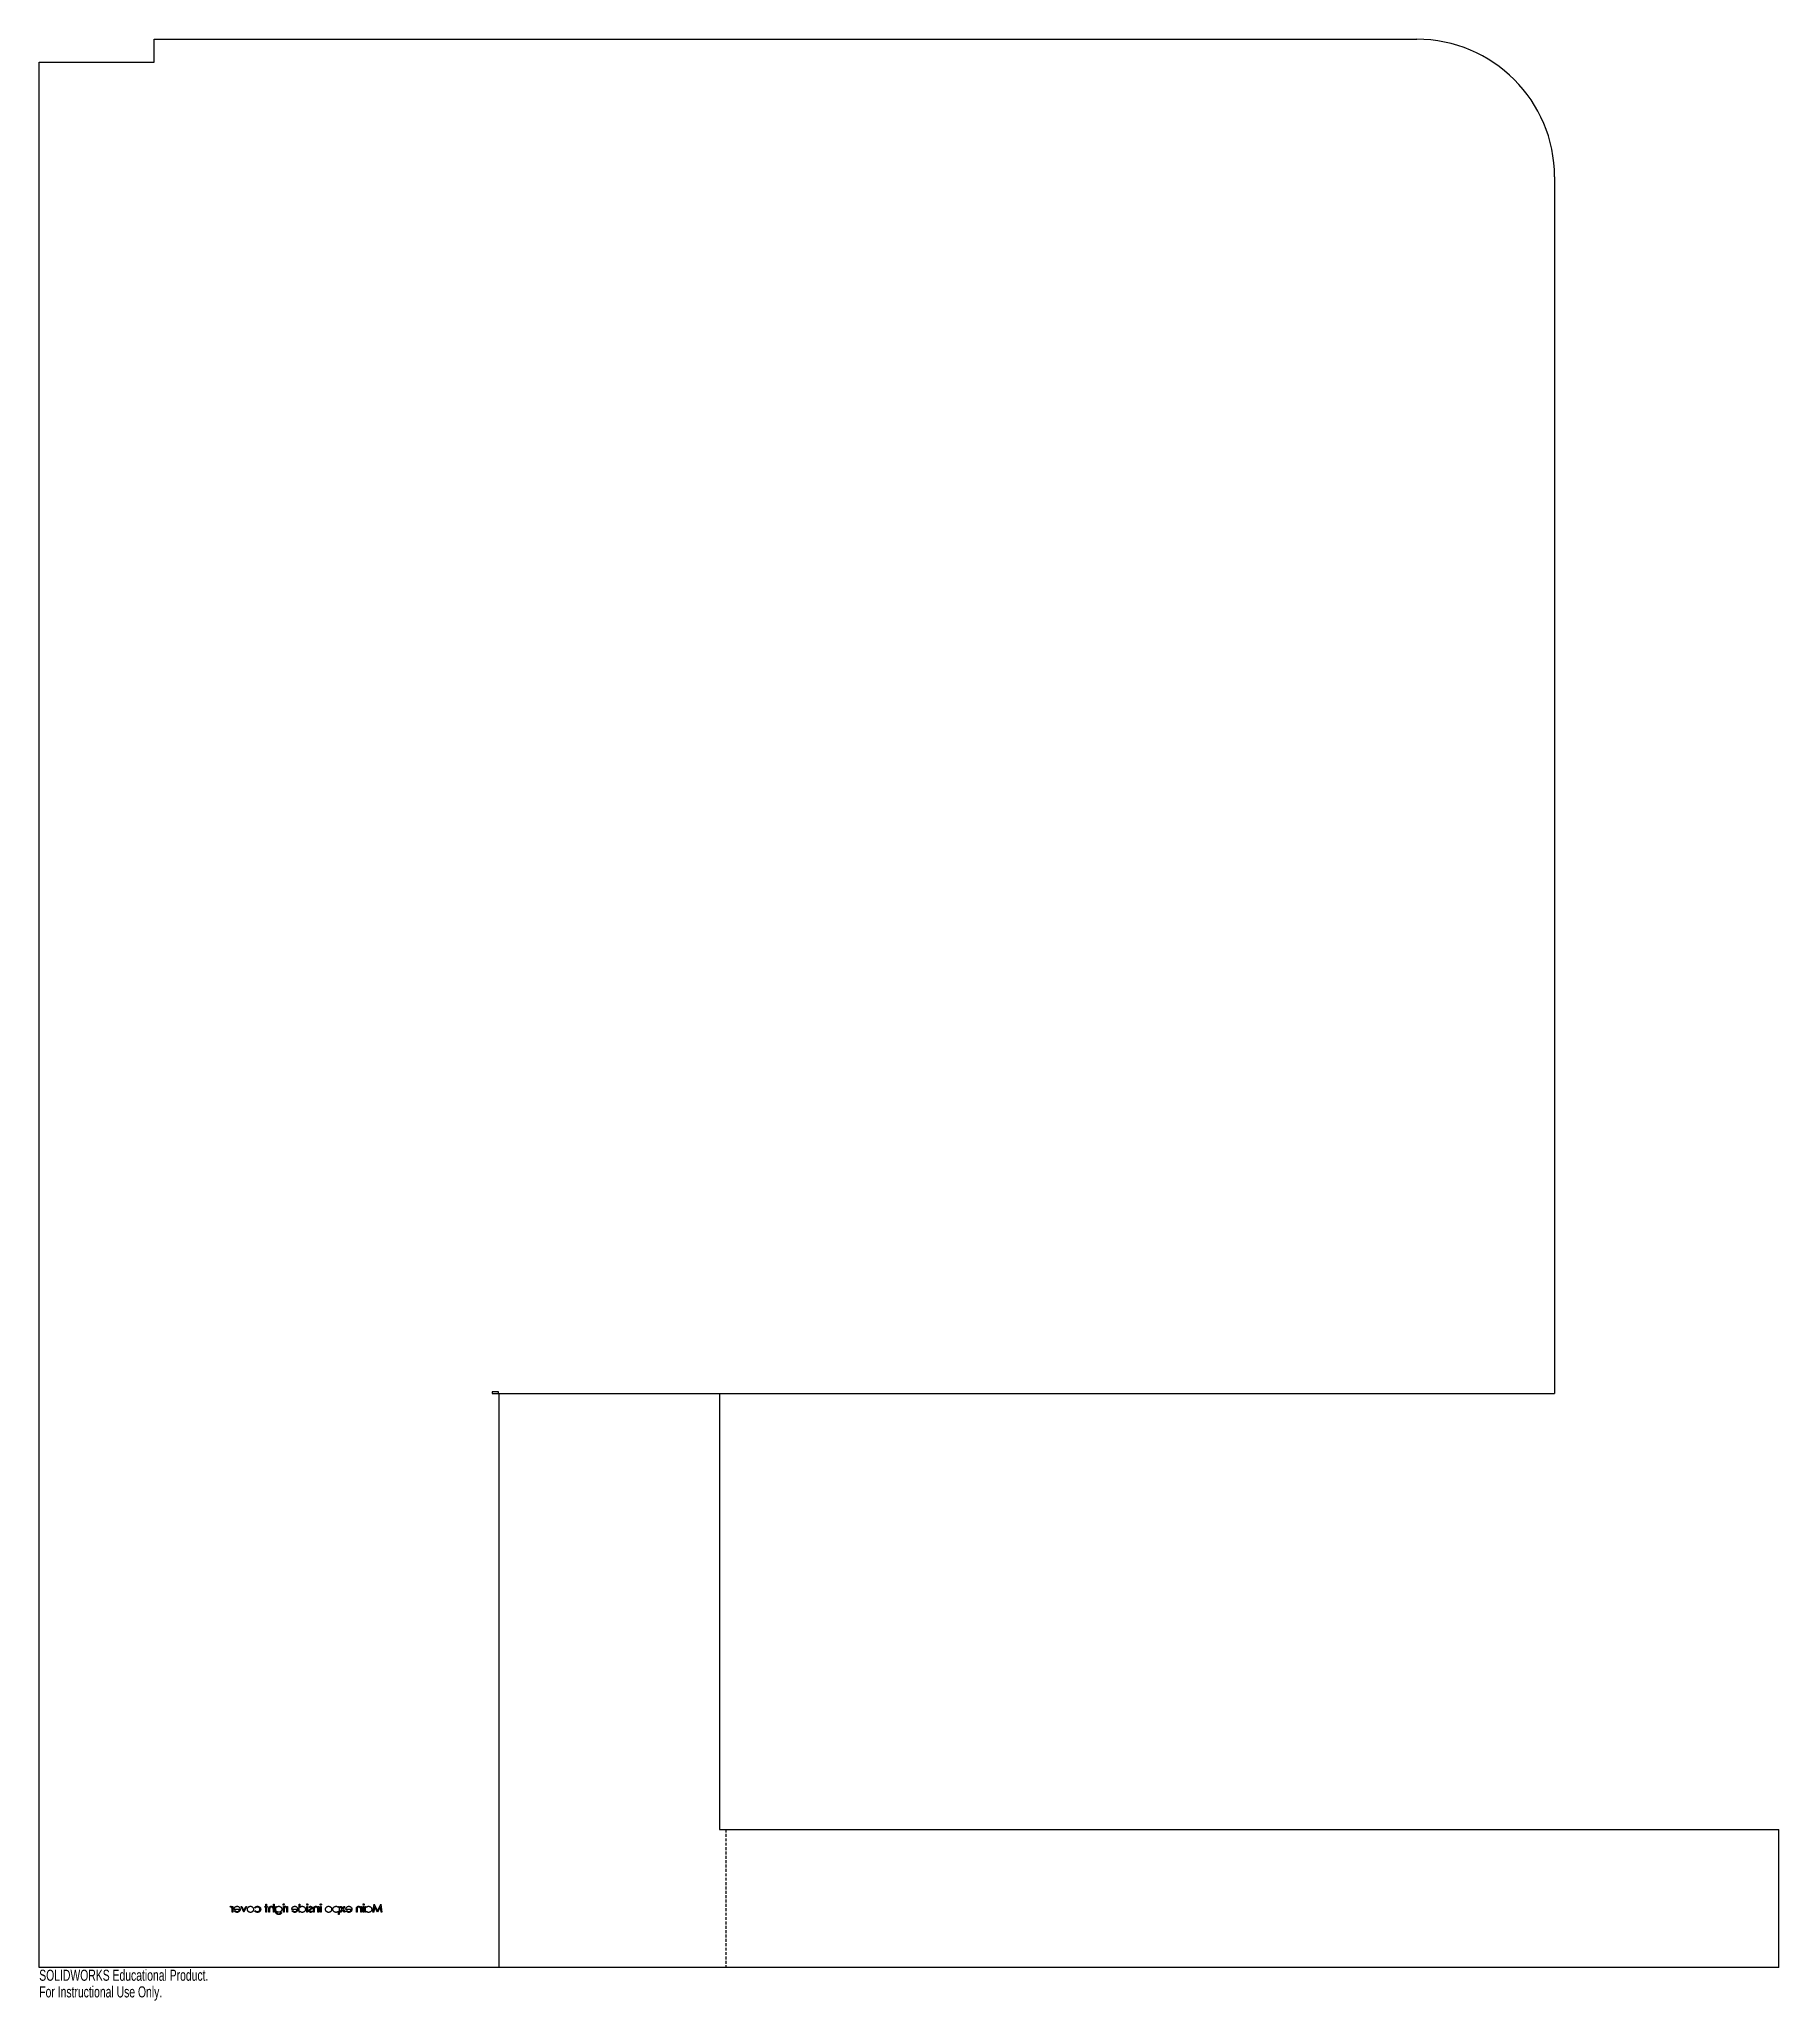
# Model space of a CAD drawing. Header units: millimetres. Extents: x -660 to 98, y -15 to 840.
import ezdxf

# ---------------------------------------------------------------- set-up
doc = ezdxf.new("R2010")
doc.units = ezdxf.units.MM
doc.linetypes.add('HIDDEN', pattern=[1.905, 1.27, -0.635])
doc.styles.add('SLDTEXTSTYLE0', font='TXT', dxfattribs={"width": 0.7})

msp = doc.modelspace()

# ---------------------------------------------------------------- texts
at = {"color": 7, "linetype": 'Continuous', "char_height": 4.8336, "attachment_point": 1, "style": 'SLDTEXTSTYLE0'}
for s, insert in [('SOLIDWORKS Educational Product.', (-660, -1.02)), ('For Instructional Use Only.', (-660, -8.27))]:
    msp.add_mtext(s, dxfattribs=dict(at, insert=insert))

# ---------------------------------------------------------------- linework, layer by layer
at = {"color": 7, "linetype": 'Continuous', "lineweight": 25}
for p, q in [((-610, 830), (-610, 840)), ((-610, 840), (-60, 840)), ((-660, 0), (-660, 830)), ((-660, 830), (-610, 830)), ((0, 780), (0, 250)), ((-460, 250.75), (-462.75, 250.75)), ((-462.75, 250.75), (-462.75, 250)), ((-462.75, 250), (0, 250)), ((-460, 250), (-460, 250.75)), ((-363.68, 250), (-363.68, 60)), ((-363.68, 60), (97.64, 60)), ((97.64, 0), (97.64, 60)), ((-576.71, 26.24), (-576.88, 26.51)), ((-575.98, 26.55), (-575.67, 26.55)), ((-575.98, 26.18), (-575.98, 26.55)), ((-575.67, 26.55), (-575.67, 24)), ((-572.08, 26.55), (-571.74, 26.55)), ((-570.91, 24), (-572.08, 26.55)), ((-571.74, 26.55), (-570.89, 24.69)), ((-570.89, 24.69), (-570.04, 26.55)), ((-569.7, 26.55), (-570.87, 24)), ((-570.04, 26.55), (-569.7, 26.55)), ((-565.89, 25.84), (-566.16, 26)), ((-561.76, 26.55), (-561.31, 26.55)), ((-561.76, 26.24), (-561.76, 26.55)), ((-561.31, 26.24), (-561.76, 26.24)), ((-561.31, 27.59), (-561, 27.59)), ((-561.31, 26.55), (-561.31, 27.59)), ((-561.31, 24), (-561.31, 26.24)), ((-561, 27.59), (-561, 26.55)), ((-561, 26.55), (-560.55, 26.55)), ((-561, 26.24), (-561, 24)), ((-560.55, 26.24), (-561, 26.24)), ((-560.55, 26.55), (-560.55, 26.24)), ((-558.04, 27.59), (-557.72, 27.59)), ((-558.04, 26.07), (-558.04, 27.59)), ((-557.72, 27.59), (-557.72, 24)), ((-557, 26.55), (-556.69, 26.55)), ((-557, 24.53), (-557, 26.55)), ((-556.69, 26.55), (-556.69, 26.11)), ((-553.68, 26.55), (-553.37, 26.55)), ((-553.68, 24), (-553.68, 26.55)), ((-553.37, 26.55), (-553.37, 24)), ((-552.93, 26.24), (-553.1, 26.51)), ((-552.2, 26.55), (-551.89, 26.55)), ((-552.2, 26.18), (-552.2, 26.55)), ((-551.89, 26.55), (-551.89, 24)), ((-546.77, 24), (-546.77, 27.59)), ((-546.77, 27.59), (-546.46, 27.59)), ((-546.46, 27.59), (-546.46, 26.06)), ((-543.41, 26.55), (-543.09, 26.55)), ((-543.41, 24), (-543.41, 26.55)), ((-543.09, 26.55), (-543.09, 24)), ((-542.25, 26.02), (-542.46, 26.24)), ((-538.61, 26.55), (-538.29, 26.55)), ((-538.61, 26.09), (-538.61, 26.55)), ((-538.29, 26.55), (-538.29, 24)), ((-537.53, 26.55), (-537.21, 26.55)), ((-537.53, 24), (-537.53, 26.55)), ((-537.21, 26.55), (-537.21, 24)), ((-529.72, 26.55), (-529.41, 26.55)), ((-529.72, 26.08), (-529.72, 26.55)), ((-529.41, 26.55), (-529.41, 23.05)), ((-528.91, 26.55), (-528.54, 26.55)), ((-528.07, 25.37), (-528.91, 26.55)), ((-528.54, 26.55), (-527.88, 25.63)), ((-527.88, 25.63), (-527.22, 26.55)), ((-526.85, 26.55), (-527.69, 25.37)), ((-527.22, 26.55), (-526.85, 26.55)), ((-519.94, 26.55), (-519.62, 26.55)), ((-519.94, 26.09), (-519.94, 26.55)), ((-519.62, 26.55), (-519.62, 24)), ((-518.86, 26.55), (-518.55, 26.55)), ((-518.86, 24), (-518.86, 26.55)), ((-518.55, 26.55), (-518.55, 24)), ((-517.87, 24), (-517.87, 26.55)), ((-517.87, 26.55), (-517.56, 26.55)), ((-517.56, 26.55), (-517.56, 26.08)), ((-514.64, 24), (-514.18, 27.5)), ((-513.99, 26.52), (-514.33, 24)), ((-514.18, 27.5), (-514.13, 27.5)), ((-514.13, 27.5), (-512.69, 24.63)), ((-512.73, 24), (-513.99, 26.52)), ((-512.69, 24.63), (-511.25, 27.5)), ((-511.39, 26.52), (-512.66, 24)), ((-511.06, 24), (-511.39, 26.52)), ((-511.25, 27.5), (-511.2, 27.5)), ((-511.2, 27.5), (-510.74, 24)), ((-575.98, 24), (-575.98, 24.86)), ((-575.67, 24), (-575.98, 24)), ((-572.84, 25.21), (-575.13, 25.21)), ((-575, 24.66), (-574.72, 24.8)), ((-570.87, 24), (-570.91, 24)), ((-566.16, 24.54), (-565.89, 24.72)), ((-561, 24), (-561.31, 24)), ((-559.96, 24), (-559.96, 25.3)), ((-559.65, 24), (-559.96, 24)), ((-559.65, 25.2), (-559.65, 24)), ((-558.04, 24), (-558.04, 24.92)), ((-557.72, 24), (-558.04, 24)), ((-556.69, 24.49), (-556.69, 24.35)), ((-554.71, 23.82), (-554.4, 23.82)), ((-553.37, 24), (-553.68, 24)), ((-552.2, 24), (-552.2, 24.86)), ((-551.89, 24), (-552.2, 24)), ((-547.71, 25.21), (-550, 25.21)), ((-549.87, 24.66), (-549.59, 24.8)), ((-546.46, 24), (-546.77, 24)), ((-546.46, 24.44), (-546.46, 24)), ((-543.09, 24), (-543.41, 24)), ((-541.24, 24.54), (-541.03, 24.3)), ((-540.54, 24), (-540.54, 25.3)), ((-540.22, 24), (-540.54, 24)), ((-540.22, 25.2), (-540.22, 24)), ((-538.61, 24), (-538.61, 24.92)), ((-538.29, 24), (-538.61, 24)), ((-537.21, 24), (-537.53, 24)), ((-529.72, 23.05), (-529.72, 24.46)), ((-529.41, 23.05), (-529.72, 23.05)), ((-529.05, 24), (-528.07, 25.37)), ((-528.67, 24), (-529.05, 24)), ((-527.88, 25.11), (-528.67, 24)), ((-527.09, 24), (-527.88, 25.11)), ((-527.69, 25.37), (-526.71, 24)), ((-526.71, 24), (-527.09, 24)), ((-524.16, 25.21), (-526.45, 25.21)), ((-526.31, 24.66), (-526.03, 24.8)), ((-521.87, 24), (-521.87, 25.3)), ((-521.55, 24), (-521.87, 24)), ((-521.55, 25.2), (-521.55, 24)), ((-519.94, 24), (-519.94, 24.92)), ((-519.62, 24), (-519.94, 24)), ((-518.55, 24), (-518.86, 24)), ((-517.56, 24), (-517.87, 24)), ((-517.56, 24.44), (-517.56, 24)), ((-514.33, 24), (-514.64, 24)), ((-512.66, 24), (-512.73, 24)), ((-510.74, 24), (-511.06, 24)), ((97.64, 0), (-660, 0))]:
    msp.add_line(p, q, dxfattribs=at)
at = {"color": 7, "linetype": 'Continuous'}
msp.add_line((-459.84, 250), (-459.84, 0), dxfattribs=at)
at = {"color": 7, "linetype": 'HIDDEN'}
msp.add_line((-361.02, 60), (-361.02, 0), dxfattribs=at)
at = {"color": 7, "linetype": 'Continuous', "lineweight": 25}
msp.add_arc((-60, 780), 60, 0, 90, dxfattribs=at)
for points, knots in [([(-576.88, 26.51), (-576.84, 26.54), (-576.75, 26.58), (-576.65, 26.6), (-576.61, 26.6)], [0, 0, 0, 0, 0.536477, 1, 1, 1, 1]), ([(-576.55, 26.29), (-576.57, 26.29), (-576.63, 26.28), (-576.68, 26.25), (-576.71, 26.24)], [0, 0, 0, 0, 0.43977, 1, 1, 1, 1]), ([(-576.61, 26.6), (-576.55, 26.6), (-576.47, 26.59), (-576.36, 26.54), (-576.28, 26.5), (-576.2, 26.44), (-576.09, 26.34), (-576.03, 26.25), (-575.98, 26.18)], [0, 0, 0, 0, 0.213886, 0.324683, 0.439459, 0.561633, 0.693888, 1, 1, 1, 1]), ([(-576.04, 25.73), (-576.05, 25.78), (-576.07, 25.84), (-576.1, 25.92), (-576.13, 25.98), (-576.16, 26.03), (-576.19, 26.07), (-576.22, 26.12), (-576.26, 26.16), (-576.32, 26.21), (-576.42, 26.27), (-576.5, 26.29), (-576.55, 26.29)], [0, 0, 0, 0, 0.171717, 0.250668, 0.325882, 0.396881, 0.463575, 0.52807, 0.589688, 0.704809, 0.808662, 1, 1, 1, 1]), ([(-575.98, 24.86), (-575.98, 24.96), (-575.99, 25.1), (-575.99, 25.29), (-576, 25.4), (-576, 25.5), (-576.02, 25.61), (-576.03, 25.69), (-576.04, 25.73)], [0, 0, 0, 0, 0.343762, 0.491834, 0.624109, 0.7414, 0.843062, 1, 1, 1, 1]), ([(-575.13, 25.21), (-575.13, 25.29), (-575.12, 25.42), (-575.09, 25.58), (-575.06, 25.7), (-575.02, 25.81), (-574.96, 25.94), (-574.9, 26.04), (-574.85, 26.1)], [0, 0, 0, 0, 0.270382, 0.39846, 0.52275, 0.643826, 0.763745, 1, 1, 1, 1]), ([(-574.85, 26.1), (-574.79, 26.18), (-574.69, 26.29), (-574.53, 26.41), (-574.4, 26.48), (-574.27, 26.53), (-574.08, 26.59), (-573.93, 26.6), (-573.82, 26.6)], [0, 0, 0, 0, 0.255257, 0.377248, 0.497742, 0.61812, 0.740967, 1, 1, 1, 1]), ([(-573.82, 26.6), (-573.72, 26.6), (-573.58, 26.59), (-573.39, 26.54), (-573.26, 26.48), (-573.14, 26.42), (-572.98, 26.3), (-572.88, 26.2), (-572.82, 26.12)], [0, 0, 0, 0, 0.260241, 0.383675, 0.50466, 0.625357, 0.746411, 1, 1, 1, 1]), ([(-572.82, 26.12), (-572.78, 26.06), (-572.71, 25.97), (-572.64, 25.83), (-572.6, 25.72), (-572.57, 25.61), (-572.54, 25.46), (-572.53, 25.35), (-572.53, 25.27)], [0, 0, 0, 0, 0.253422, 0.376704, 0.499449, 0.622572, 0.746232, 1, 1, 1, 1]), ([(-569.34, 25.27), (-569.34, 25.35), (-569.33, 25.48), (-569.3, 25.64), (-569.26, 25.76), (-569.21, 25.87), (-569.13, 26.02), (-569.05, 26.12), (-568.99, 26.18)], [0, 0, 0, 0, 0.255435, 0.378632, 0.501466, 0.623494, 0.746166, 1, 1, 1, 1]), ([(-568.99, 26.18), (-568.93, 26.25), (-568.83, 26.34), (-568.68, 26.44), (-568.56, 26.5), (-568.43, 26.54), (-568.25, 26.59), (-568.11, 26.6), (-568.02, 26.6)], [0, 0, 0, 0, 0.253129, 0.375307, 0.496196, 0.617866, 0.741668, 1, 1, 1, 1]), ([(-568.02, 26.6), (-567.93, 26.6), (-567.79, 26.59), (-567.61, 26.54), (-567.48, 26.5), (-567.36, 26.44), (-567.21, 26.34), (-567.11, 26.25), (-567.05, 26.18)], [0, 0, 0, 0, 0.258712, 0.382089, 0.503564, 0.625181, 0.747287, 1, 1, 1, 1]), ([(-567.05, 26.18), (-566.99, 26.11), (-566.91, 26.01), (-566.83, 25.87), (-566.78, 25.76), (-566.74, 25.64), (-566.71, 25.48), (-566.7, 25.35), (-566.7, 25.27)], [0, 0, 0, 0, 0.253759, 0.377286, 0.498912, 0.621321, 0.744762, 1, 1, 1, 1]), ([(-566.16, 26), (-566.12, 26.06), (-566.06, 26.15), (-565.96, 26.25), (-565.88, 26.32), (-565.79, 26.38), (-565.69, 26.43), (-565.59, 26.48), (-565.48, 26.52), (-565.36, 26.56), (-565.19, 26.59), (-565.07, 26.6), (-564.99, 26.6)], [0, 0, 0, 0, 0.158563, 0.234587, 0.309802, 0.386398, 0.466024, 0.549934, 0.637951, 0.72809, 0.817919, 1, 1, 1, 1]), ([(-564.96, 26.29), (-565.06, 26.29), (-565.19, 26.27), (-565.37, 26.23), (-565.49, 26.18), (-565.6, 26.11), (-565.75, 26.01), (-565.84, 25.91), (-565.89, 25.84)], [0, 0, 0, 0, 0.26153, 0.385391, 0.506636, 0.626494, 0.747416, 1, 1, 1, 1]), ([(-564.99, 26.6), (-564.92, 26.6), (-564.82, 26.59), (-564.69, 26.58), (-564.6, 26.56), (-564.51, 26.53), (-564.42, 26.5), (-564.34, 26.47), (-564.25, 26.42), (-564.18, 26.38), (-564.1, 26.33), (-564.03, 26.27), (-563.96, 26.21), (-563.9, 26.15), (-563.84, 26.08), (-563.79, 26.01), (-563.74, 25.94), (-563.7, 25.86), (-563.66, 25.78), (-563.63, 25.69), (-563.6, 25.61), (-563.58, 25.52), (-563.56, 25.4), (-563.55, 25.32), (-563.55, 25.26)], [0, 0, 0, 0, 0.090405, 0.134022, 0.177193, 0.219957, 0.262249, 0.304554, 0.346762, 0.38863, 0.430157, 0.470985, 0.511317, 0.551813, 0.592449, 0.633145, 0.67459, 0.715827, 0.756474, 0.796993, 0.837169, 0.877364, 0.917864, 1, 1, 1, 1]), ([(-563.87, 25.28), (-563.87, 25.35), (-563.88, 25.45), (-563.91, 25.58), (-563.95, 25.67), (-563.99, 25.76), (-564.04, 25.84), (-564.11, 25.92), (-564.18, 25.99), (-564.26, 26.06), (-564.35, 26.12), (-564.44, 26.17), (-564.53, 26.21), (-564.63, 26.25), (-564.78, 26.28), (-564.89, 26.28), (-564.96, 26.29)], [0, 0, 0, 0, 0.122282, 0.181243, 0.239687, 0.298403, 0.358078, 0.419262, 0.482458, 0.54645, 0.609183, 0.671752, 0.734538, 0.798031, 0.863079, 1, 1, 1, 1]), ([(-559.96, 25.3), (-559.97, 25.38), (-559.96, 25.5), (-559.95, 25.65), (-559.94, 25.75), (-559.92, 25.84), (-559.91, 25.93), (-559.88, 26), (-559.85, 26.09), (-559.8, 26.18), (-559.72, 26.29), (-559.63, 26.38), (-559.53, 26.46), (-559.41, 26.52), (-559.24, 26.58), (-559.1, 26.6), (-559.01, 26.6)], [0, 0, 0, 0, 0.132087, 0.191021, 0.24592, 0.296224, 0.341952, 0.384088, 0.422136, 0.493304, 0.563206, 0.63308, 0.704503, 0.776546, 0.848845, 1, 1, 1, 1]), ([(-559.61, 25.78), (-559.62, 25.75), (-559.63, 25.7), (-559.64, 25.63), (-559.64, 25.56), (-559.65, 25.48), (-559.65, 25.36), (-559.65, 25.27), (-559.65, 25.2)], [0, 0, 0, 0, 0.158532, 0.259944, 0.376688, 0.510129, 0.657859, 1, 1, 1, 1]), ([(-558.95, 26.29), (-559.03, 26.29), (-559.15, 26.27), (-559.3, 26.22), (-559.39, 26.16), (-559.47, 26.09), (-559.55, 25.97), (-559.59, 25.86), (-559.61, 25.78)], [0, 0, 0, 0, 0.270113, 0.390134, 0.505621, 0.620362, 0.738046, 1, 1, 1, 1]), ([(-559.01, 26.6), (-558.92, 26.6), (-558.78, 26.58), (-558.6, 26.53), (-558.48, 26.47), (-558.36, 26.4), (-558.2, 26.27), (-558.1, 26.16), (-558.04, 26.07)], [0, 0, 0, 0, 0.240031, 0.358466, 0.477445, 0.599316, 0.726004, 1, 1, 1, 1]), ([(-558.08, 25.61), (-558.1, 25.66), (-558.12, 25.72), (-558.16, 25.81), (-558.2, 25.87), (-558.24, 25.93), (-558.29, 25.99), (-558.35, 26.04), (-558.4, 26.09), (-558.46, 26.14), (-558.53, 26.18), (-558.59, 26.21), (-558.66, 26.24), (-558.73, 26.26), (-558.83, 26.28), (-558.9, 26.29), (-558.95, 26.29)], [0, 0, 0, 0, 0.123949, 0.184879, 0.245732, 0.307228, 0.369424, 0.432255, 0.497343, 0.56215, 0.625757, 0.687484, 0.749637, 0.810916, 0.873306, 1, 1, 1, 1]), ([(-556.69, 26.11), (-556.62, 26.19), (-556.51, 26.31), (-556.34, 26.43), (-556.21, 26.49), (-556.09, 26.54), (-555.91, 26.59), (-555.77, 26.6), (-555.68, 26.6)], [0, 0, 0, 0, 0.283671, 0.410856, 0.529641, 0.645245, 0.761238, 1, 1, 1, 1]), ([(-555.68, 26.6), (-555.62, 26.6), (-555.53, 26.59), (-555.42, 26.58), (-555.34, 26.56), (-555.26, 26.53), (-555.18, 26.5), (-555.1, 26.46), (-555.02, 26.42), (-554.94, 26.38), (-554.87, 26.33), (-554.8, 26.27), (-554.74, 26.21), (-554.68, 26.15), (-554.63, 26.09), (-554.58, 26.02), (-554.53, 25.94), (-554.49, 25.86), (-554.45, 25.79), (-554.42, 25.71), (-554.4, 25.62), (-554.38, 25.54), (-554.36, 25.43), (-554.36, 25.34), (-554.36, 25.28)], [0, 0, 0, 0, 0.082554, 0.123772, 0.164784, 0.205935, 0.247533, 0.289677, 0.332567, 0.37545, 0.417751, 0.459447, 0.500927, 0.54239, 0.583775, 0.625524, 0.66783, 0.710122, 0.751509, 0.79279, 0.833842, 0.874931, 0.916095, 1, 1, 1, 1]), ([(-553.82, 27.36), (-553.82, 27.4), (-553.81, 27.45), (-553.77, 27.51), (-553.73, 27.55), (-553.69, 27.59), (-553.62, 27.62), (-553.56, 27.63), (-553.52, 27.63)], [0, 0, 0, 0, 0.24077, 0.361368, 0.48802, 0.615659, 0.741716, 1, 1, 1, 1]), ([(-553.52, 27.09), (-553.56, 27.09), (-553.62, 27.1), (-553.69, 27.14), (-553.73, 27.17), (-553.77, 27.21), (-553.81, 27.27), (-553.82, 27.33), (-553.82, 27.36)], [0, 0, 0, 0, 0.25985, 0.386671, 0.515083, 0.642503, 0.762454, 1, 1, 1, 1]), ([(-553.52, 27.63), (-553.49, 27.63), (-553.43, 27.62), (-553.36, 27.59), (-553.32, 27.55), (-553.28, 27.51), (-553.24, 27.45), (-553.23, 27.4), (-553.23, 27.36)], [0, 0, 0, 0, 0.255106, 0.381885, 0.510255, 0.636563, 0.757851, 1, 1, 1, 1]), ([(-553.23, 27.36), (-553.23, 27.33), (-553.24, 27.27), (-553.28, 27.21), (-553.32, 27.17), (-553.36, 27.14), (-553.43, 27.1), (-553.49, 27.09), (-553.52, 27.09)], [0, 0, 0, 0, 0.238915, 0.359557, 0.486635, 0.615787, 0.743339, 1, 1, 1, 1]), ([(-553.1, 26.51), (-553.05, 26.54), (-552.97, 26.58), (-552.87, 26.6), (-552.83, 26.6)], [0, 0, 0, 0, 0.536477, 1, 1, 1, 1]), ([(-552.77, 26.29), (-552.79, 26.29), (-552.85, 26.28), (-552.9, 26.25), (-552.93, 26.24)], [0, 0, 0, 0, 0.43977, 1, 1, 1, 1]), ([(-552.83, 26.6), (-552.77, 26.6), (-552.68, 26.59), (-552.58, 26.54), (-552.5, 26.5), (-552.42, 26.44), (-552.31, 26.34), (-552.24, 26.25), (-552.2, 26.18)], [0, 0, 0, 0, 0.213886, 0.324683, 0.439459, 0.561633, 0.693888, 1, 1, 1, 1]), ([(-552.26, 25.73), (-552.27, 25.78), (-552.29, 25.84), (-552.32, 25.92), (-552.35, 25.98), (-552.38, 26.03), (-552.41, 26.07), (-552.44, 26.12), (-552.48, 26.16), (-552.54, 26.21), (-552.64, 26.27), (-552.71, 26.29), (-552.77, 26.29)], [0, 0, 0, 0, 0.171717, 0.250668, 0.325882, 0.396881, 0.463575, 0.52807, 0.589688, 0.704809, 0.808662, 1, 1, 1, 1]), ([(-552.2, 24.86), (-552.2, 24.96), (-552.2, 25.1), (-552.21, 25.29), (-552.22, 25.4), (-552.22, 25.5), (-552.23, 25.61), (-552.25, 25.69), (-552.26, 25.73)], [0, 0, 0, 0, 0.343762, 0.491834, 0.624109, 0.7414, 0.843062, 1, 1, 1, 1]), ([(-550, 25.21), (-550, 25.29), (-549.99, 25.42), (-549.96, 25.58), (-549.93, 25.7), (-549.89, 25.81), (-549.83, 25.94), (-549.77, 26.04), (-549.72, 26.1)], [0, 0, 0, 0, 0.270382, 0.39846, 0.52275, 0.643826, 0.763745, 1, 1, 1, 1]), ([(-549.72, 26.1), (-549.66, 26.18), (-549.56, 26.29), (-549.4, 26.41), (-549.28, 26.48), (-549.14, 26.53), (-548.95, 26.59), (-548.8, 26.6), (-548.69, 26.6)], [0, 0, 0, 0, 0.255257, 0.377248, 0.497742, 0.61812, 0.740967, 1, 1, 1, 1]), ([(-548.69, 26.6), (-548.6, 26.6), (-548.45, 26.59), (-548.26, 26.54), (-548.13, 26.48), (-548.01, 26.42), (-547.85, 26.3), (-547.76, 26.2), (-547.69, 26.12)], [0, 0, 0, 0, 0.260241, 0.383675, 0.50466, 0.625357, 0.746411, 1, 1, 1, 1]), ([(-547.69, 26.12), (-547.65, 26.06), (-547.58, 25.97), (-547.51, 25.83), (-547.47, 25.72), (-547.44, 25.61), (-547.41, 25.46), (-547.4, 25.35), (-547.4, 25.27)], [0, 0, 0, 0, 0.253422, 0.376704, 0.499449, 0.622572, 0.746232, 1, 1, 1, 1]), ([(-546.46, 26.06), (-546.39, 26.14), (-546.29, 26.26), (-546.13, 26.39), (-546, 26.47), (-545.87, 26.53), (-545.68, 26.58), (-545.53, 26.6), (-545.42, 26.6)], [0, 0, 0, 0, 0.261489, 0.385247, 0.505898, 0.62579, 0.747015, 1, 1, 1, 1]), ([(-545.42, 26.6), (-545.33, 26.6), (-545.2, 26.59), (-545.03, 26.55), (-544.91, 26.5), (-544.79, 26.45), (-544.68, 26.38), (-544.57, 26.31), (-544.47, 26.21), (-544.38, 26.12), (-544.3, 26.01), (-544.23, 25.9), (-544.18, 25.79), (-544.13, 25.67), (-544.09, 25.5), (-544.08, 25.37), (-544.08, 25.28)], [0, 0, 0, 0, 0.128369, 0.190418, 0.251921, 0.313274, 0.375086, 0.438389, 0.503209, 0.567967, 0.630868, 0.691997, 0.752426, 0.813096, 0.873921, 1, 1, 1, 1]), ([(-543.54, 27.36), (-543.54, 27.4), (-543.53, 27.45), (-543.49, 27.51), (-543.46, 27.55), (-543.41, 27.59), (-543.34, 27.62), (-543.29, 27.63), (-543.25, 27.63)], [0, 0, 0, 0, 0.24077, 0.361368, 0.48802, 0.615659, 0.741716, 1, 1, 1, 1]), ([(-543.25, 27.09), (-543.29, 27.09), (-543.34, 27.1), (-543.41, 27.14), (-543.46, 27.17), (-543.49, 27.21), (-543.53, 27.27), (-543.54, 27.33), (-543.54, 27.36)], [0, 0, 0, 0, 0.25985, 0.386671, 0.515083, 0.642503, 0.762454, 1, 1, 1, 1]), ([(-543.25, 27.63), (-543.21, 27.63), (-543.15, 27.62), (-543.09, 27.59), (-543.04, 27.55), (-543.01, 27.51), (-542.97, 27.45), (-542.96, 27.4), (-542.96, 27.36)], [0, 0, 0, 0, 0.255106, 0.381885, 0.510255, 0.636563, 0.757851, 1, 1, 1, 1]), ([(-542.96, 27.36), (-542.96, 27.33), (-542.97, 27.27), (-543.01, 27.21), (-543.04, 27.17), (-543.09, 27.14), (-543.15, 27.1), (-543.21, 27.09), (-543.25, 27.09)], [0, 0, 0, 0, 0.238915, 0.359557, 0.486635, 0.615787, 0.743339, 1, 1, 1, 1]), ([(-542.46, 26.24), (-542.41, 26.29), (-542.33, 26.37), (-542.22, 26.46), (-542.14, 26.51), (-542.06, 26.55), (-541.95, 26.59), (-541.86, 26.6), (-541.81, 26.6)], [0, 0, 0, 0, 0.297288, 0.430939, 0.555548, 0.673873, 0.786588, 1, 1, 1, 1]), ([(-541.81, 26.29), (-541.85, 26.29), (-541.9, 26.28), (-541.97, 26.25), (-542.03, 26.22), (-542.09, 26.18), (-542.16, 26.12), (-542.22, 26.06), (-542.25, 26.02)], [0, 0, 0, 0, 0.206666, 0.316475, 0.434037, 0.558691, 0.694964, 1, 1, 1, 1]), ([(-541.93, 25.45), (-541.89, 25.47), (-541.83, 25.5), (-541.75, 25.55), (-541.7, 25.59), (-541.66, 25.62), (-541.61, 25.66), (-541.58, 25.69), (-541.56, 25.71)], [0, 0, 0, 0, 0.323879, 0.466432, 0.597783, 0.716018, 0.82244, 1, 1, 1, 1]), ([(-541.81, 26.6), (-541.76, 26.6), (-541.7, 26.59), (-541.61, 26.57), (-541.55, 26.55), (-541.5, 26.53), (-541.44, 26.49), (-541.39, 26.45), (-541.35, 26.41), (-541.3, 26.36), (-541.27, 26.31), (-541.23, 26.25), (-541.21, 26.19), (-541.19, 26.13), (-541.17, 26.04), (-541.16, 25.97), (-541.16, 25.93)], [0, 0, 0, 0, 0.129116, 0.190614, 0.251235, 0.31109, 0.371186, 0.432119, 0.494921, 0.557364, 0.619127, 0.680272, 0.741387, 0.803493, 0.866956, 1, 1, 1, 1]), ([(-541.48, 25.94), (-541.48, 25.99), (-541.49, 26.05), (-541.53, 26.13), (-541.57, 26.18), (-541.62, 26.23), (-541.7, 26.27), (-541.77, 26.29), (-541.81, 26.29)], [0, 0, 0, 0, 0.248972, 0.371496, 0.501489, 0.630834, 0.754099, 1, 1, 1, 1]), ([(-541.56, 25.71), (-541.54, 25.74), (-541.49, 25.82), (-541.48, 25.9), (-541.48, 25.94)], [0, 0, 0, 0, 0.520597, 1, 1, 1, 1]), ([(-541.16, 25.93), (-541.16, 25.86), (-541.18, 25.72), (-541.24, 25.59), (-541.28, 25.53)], [0, 0, 0, 0, 0.507409, 1, 1, 1, 1]), ([(-540.54, 25.3), (-540.54, 25.38), (-540.53, 25.5), (-540.52, 25.65), (-540.51, 25.75), (-540.49, 25.84), (-540.48, 25.92), (-540.45, 26), (-540.42, 26.09), (-540.37, 26.18), (-540.29, 26.29), (-540.2, 26.38), (-540.1, 26.46), (-539.98, 26.52), (-539.81, 26.58), (-539.67, 26.6), (-539.58, 26.6)], [0, 0, 0, 0, 0.131726, 0.190668, 0.245197, 0.295509, 0.341244, 0.383386, 0.42144, 0.492956, 0.562869, 0.633024, 0.704457, 0.776512, 0.848822, 1, 1, 1, 1]), ([(-540.18, 25.78), (-540.19, 25.75), (-540.2, 25.7), (-540.21, 25.63), (-540.21, 25.56), (-540.22, 25.48), (-540.22, 25.36), (-540.22, 25.27), (-540.22, 25.2)], [0, 0, 0, 0, 0.158517, 0.25992, 0.376746, 0.510174, 0.65789, 1, 1, 1, 1]), ([(-539.52, 26.29), (-539.61, 26.29), (-539.72, 26.27), (-539.87, 26.22), (-539.96, 26.16), (-540.04, 26.09), (-540.13, 25.97), (-540.17, 25.86), (-540.18, 25.78)], [0, 0, 0, 0, 0.270019, 0.390719, 0.506822, 0.621524, 0.739167, 1, 1, 1, 1]), ([(-539.58, 26.6), (-539.49, 26.6), (-539.35, 26.59), (-539.17, 26.53), (-539.05, 26.48), (-538.93, 26.41), (-538.77, 26.29), (-538.67, 26.18), (-538.61, 26.09)], [0, 0, 0, 0, 0.243411, 0.36189, 0.48007, 0.601012, 0.726431, 1, 1, 1, 1]), ([(-538.65, 25.61), (-538.67, 25.66), (-538.69, 25.72), (-538.73, 25.81), (-538.77, 25.87), (-538.81, 25.93), (-538.86, 25.99), (-538.92, 26.04), (-538.97, 26.09), (-539.03, 26.14), (-539.1, 26.18), (-539.16, 26.21), (-539.23, 26.24), (-539.3, 26.26), (-539.4, 26.28), (-539.47, 26.29), (-539.52, 26.29)], [0, 0, 0, 0, 0.123883, 0.184782, 0.245602, 0.307065, 0.369229, 0.432026, 0.49708, 0.561852, 0.625426, 0.687649, 0.74977, 0.811016, 0.873373, 1, 1, 1, 1]), ([(-537.66, 27.36), (-537.66, 27.4), (-537.65, 27.45), (-537.62, 27.51), (-537.58, 27.55), (-537.53, 27.59), (-537.47, 27.62), (-537.41, 27.63), (-537.37, 27.63)], [0, 0, 0, 0, 0.24077, 0.361368, 0.48802, 0.615659, 0.741716, 1, 1, 1, 1]), ([(-537.37, 27.09), (-537.41, 27.09), (-537.47, 27.1), (-537.53, 27.14), (-537.58, 27.17), (-537.62, 27.21), (-537.65, 27.27), (-537.66, 27.33), (-537.66, 27.36)], [0, 0, 0, 0, 0.25985, 0.386671, 0.515083, 0.642503, 0.762454, 1, 1, 1, 1]), ([(-537.37, 27.63), (-537.33, 27.63), (-537.28, 27.62), (-537.21, 27.59), (-537.16, 27.55), (-537.13, 27.51), (-537.09, 27.45), (-537.08, 27.4), (-537.08, 27.36)], [0, 0, 0, 0, 0.255106, 0.381885, 0.510255, 0.636563, 0.757851, 1, 1, 1, 1]), ([(-537.08, 27.36), (-537.08, 27.33), (-537.09, 27.27), (-537.13, 27.21), (-537.16, 27.17), (-537.21, 27.14), (-537.28, 27.1), (-537.33, 27.09), (-537.37, 27.09)], [0, 0, 0, 0, 0.238915, 0.359557, 0.486635, 0.615787, 0.743339, 1, 1, 1, 1]), ([(-535.29, 25.27), (-535.28, 25.35), (-535.28, 25.48), (-535.24, 25.64), (-535.2, 25.76), (-535.15, 25.87), (-535.07, 26.02), (-534.99, 26.12), (-534.93, 26.18)], [0, 0, 0, 0, 0.255435, 0.378632, 0.501466, 0.623494, 0.746166, 1, 1, 1, 1]), ([(-534.93, 26.18), (-534.87, 26.25), (-534.77, 26.34), (-534.62, 26.44), (-534.5, 26.5), (-534.37, 26.54), (-534.2, 26.59), (-534.06, 26.6), (-533.96, 26.6)], [0, 0, 0, 0, 0.253129, 0.375307, 0.496196, 0.617866, 0.741668, 1, 1, 1, 1]), ([(-533.96, 26.6), (-533.87, 26.6), (-533.73, 26.59), (-533.55, 26.54), (-533.42, 26.5), (-533.3, 26.44), (-533.15, 26.34), (-533.05, 26.25), (-532.99, 26.18)], [0, 0, 0, 0, 0.258712, 0.382089, 0.503564, 0.625181, 0.747287, 1, 1, 1, 1]), ([(-532.99, 26.18), (-532.93, 26.11), (-532.85, 26.01), (-532.77, 25.87), (-532.72, 25.76), (-532.68, 25.64), (-532.65, 25.48), (-532.64, 25.35), (-532.64, 25.27)], [0, 0, 0, 0, 0.253759, 0.377286, 0.498912, 0.621321, 0.744762, 1, 1, 1, 1]), ([(-532.1, 25.28), (-532.1, 25.37), (-532.09, 25.5), (-532.05, 25.67), (-532, 25.79), (-531.95, 25.9), (-531.88, 26.01), (-531.8, 26.12), (-531.71, 26.21), (-531.61, 26.31), (-531.5, 26.38), (-531.39, 26.45), (-531.27, 26.5), (-531.15, 26.55), (-530.98, 26.59), (-530.84, 26.6), (-530.75, 26.6)], [0, 0, 0, 0, 0.126015, 0.186809, 0.247448, 0.307846, 0.369121, 0.43199, 0.496715, 0.561502, 0.624773, 0.686554, 0.747875, 0.809347, 0.871364, 1, 1, 1, 1]), ([(-530.75, 26.6), (-530.65, 26.6), (-530.5, 26.59), (-530.31, 26.53), (-530.18, 26.48), (-530.05, 26.41), (-529.89, 26.28), (-529.78, 26.17), (-529.72, 26.08)], [0, 0, 0, 0, 0.253852, 0.374822, 0.494229, 0.613939, 0.736955, 1, 1, 1, 1]), ([(-526.45, 25.21), (-526.44, 25.29), (-526.44, 25.42), (-526.41, 25.58), (-526.37, 25.7), (-526.34, 25.81), (-526.27, 25.94), (-526.21, 26.04), (-526.17, 26.1)], [0, 0, 0, 0, 0.270382, 0.39846, 0.52275, 0.643826, 0.763745, 1, 1, 1, 1]), ([(-526.17, 26.1), (-526.11, 26.18), (-526, 26.29), (-525.84, 26.41), (-525.72, 26.48), (-525.58, 26.53), (-525.39, 26.59), (-525.24, 26.6), (-525.14, 26.6)], [0, 0, 0, 0, 0.255257, 0.377248, 0.497742, 0.61812, 0.740967, 1, 1, 1, 1]), ([(-525.14, 26.6), (-525.04, 26.6), (-524.89, 26.59), (-524.7, 26.54), (-524.57, 26.48), (-524.45, 26.42), (-524.3, 26.3), (-524.2, 26.2), (-524.14, 26.12)], [0, 0, 0, 0, 0.260241, 0.383675, 0.50466, 0.625357, 0.746411, 1, 1, 1, 1]), ([(-524.14, 26.12), (-524.09, 26.06), (-524.02, 25.97), (-523.96, 25.83), (-523.91, 25.72), (-523.88, 25.61), (-523.85, 25.46), (-523.84, 25.35), (-523.84, 25.27)], [0, 0, 0, 0, 0.253422, 0.376704, 0.499449, 0.622572, 0.746232, 1, 1, 1, 1]), ([(-521.87, 25.3), (-521.87, 25.38), (-521.87, 25.5), (-521.85, 25.65), (-521.84, 25.75), (-521.83, 25.84), (-521.81, 25.92), (-521.79, 26), (-521.75, 26.09), (-521.7, 26.18), (-521.63, 26.29), (-521.53, 26.38), (-521.43, 26.46), (-521.31, 26.52), (-521.14, 26.58), (-521, 26.6), (-520.91, 26.6)], [0, 0, 0, 0, 0.131726, 0.190668, 0.245197, 0.295509, 0.341244, 0.383386, 0.42144, 0.492956, 0.562869, 0.633024, 0.704457, 0.776512, 0.848822, 1, 1, 1, 1]), ([(-521.52, 25.78), (-521.52, 25.75), (-521.53, 25.7), (-521.54, 25.63), (-521.55, 25.56), (-521.55, 25.48), (-521.55, 25.36), (-521.55, 25.27), (-521.55, 25.2)], [0, 0, 0, 0, 0.158517, 0.25992, 0.376746, 0.510174, 0.65789, 1, 1, 1, 1]), ([(-520.86, 26.29), (-520.94, 26.29), (-521.06, 26.27), (-521.2, 26.22), (-521.29, 26.16), (-521.37, 26.09), (-521.46, 25.97), (-521.5, 25.86), (-521.52, 25.78)], [0, 0, 0, 0, 0.270019, 0.390719, 0.506822, 0.621524, 0.739167, 1, 1, 1, 1]), ([(-520.91, 26.6), (-520.82, 26.6), (-520.68, 26.59), (-520.51, 26.53), (-520.38, 26.48), (-520.26, 26.41), (-520.1, 26.29), (-520, 26.18), (-519.94, 26.09)], [0, 0, 0, 0, 0.243411, 0.36189, 0.48007, 0.601012, 0.726431, 1, 1, 1, 1]), ([(-519.99, 25.61), (-520, 25.66), (-520.02, 25.72), (-520.07, 25.81), (-520.11, 25.87), (-520.15, 25.93), (-520.2, 25.99), (-520.25, 26.04), (-520.31, 26.09), (-520.37, 26.14), (-520.43, 26.18), (-520.5, 26.21), (-520.57, 26.24), (-520.64, 26.26), (-520.73, 26.28), (-520.81, 26.29), (-520.86, 26.29)], [0, 0, 0, 0, 0.123883, 0.184782, 0.245602, 0.307065, 0.369229, 0.432026, 0.49708, 0.561852, 0.625426, 0.687649, 0.74977, 0.811016, 0.873373, 1, 1, 1, 1]), ([(-519, 27.36), (-519, 27.4), (-518.99, 27.45), (-518.95, 27.51), (-518.91, 27.55), (-518.87, 27.59), (-518.8, 27.62), (-518.74, 27.63), (-518.7, 27.63)], [0, 0, 0, 0, 0.24077, 0.361368, 0.48802, 0.615659, 0.741716, 1, 1, 1, 1]), ([(-518.7, 27.09), (-518.74, 27.09), (-518.8, 27.1), (-518.87, 27.14), (-518.91, 27.17), (-518.95, 27.21), (-518.99, 27.27), (-519, 27.33), (-519, 27.36)], [0, 0, 0, 0, 0.25985, 0.386671, 0.515083, 0.642503, 0.762454, 1, 1, 1, 1]), ([(-518.7, 27.63), (-518.67, 27.63), (-518.61, 27.62), (-518.54, 27.59), (-518.5, 27.55), (-518.46, 27.51), (-518.42, 27.45), (-518.41, 27.4), (-518.41, 27.36)], [0, 0, 0, 0, 0.255106, 0.381885, 0.510255, 0.636563, 0.757851, 1, 1, 1, 1]), ([(-518.41, 27.36), (-518.41, 27.33), (-518.42, 27.27), (-518.46, 27.21), (-518.5, 27.17), (-518.54, 27.14), (-518.61, 27.1), (-518.67, 27.09), (-518.7, 27.09)], [0, 0, 0, 0, 0.238915, 0.359557, 0.486635, 0.615787, 0.743339, 1, 1, 1, 1]), ([(-517.56, 26.08), (-517.5, 26.17), (-517.4, 26.28), (-517.23, 26.41), (-517.11, 26.48), (-516.97, 26.53), (-516.78, 26.59), (-516.63, 26.6), (-516.53, 26.6)], [0, 0, 0, 0, 0.261894, 0.385202, 0.504745, 0.623985, 0.745346, 1, 1, 1, 1]), ([(-516.53, 26.6), (-516.44, 26.6), (-516.3, 26.59), (-516.13, 26.55), (-516.01, 26.5), (-515.89, 26.45), (-515.78, 26.38), (-515.68, 26.31), (-515.58, 26.21), (-515.48, 26.12), (-515.4, 26.01), (-515.34, 25.9), (-515.28, 25.79), (-515.24, 25.67), (-515.19, 25.5), (-515.18, 25.37), (-515.18, 25.28)], [0, 0, 0, 0, 0.128369, 0.190418, 0.251921, 0.313274, 0.375086, 0.438389, 0.503209, 0.567967, 0.630868, 0.691997, 0.752426, 0.813096, 0.873921, 1, 1, 1, 1]), ([(-573.82, 23.95), (-573.9, 23.95), (-574.03, 23.96), (-574.19, 23.99), (-574.3, 24.03), (-574.41, 24.07), (-574.51, 24.13), (-574.6, 24.19), (-574.69, 24.26), (-574.78, 24.34), (-574.89, 24.47), (-574.96, 24.58), (-575, 24.66)], [0, 0, 0, 0, 0.178106, 0.261328, 0.341557, 0.420008, 0.498097, 0.5754, 0.653645, 0.734126, 0.818339, 1, 1, 1, 1]), ([(-574.72, 24.8), (-574.68, 24.74), (-574.61, 24.65), (-574.51, 24.54), (-574.45, 24.48), (-574.38, 24.44), (-574.31, 24.39), (-574.23, 24.36), (-574.14, 24.32), (-574.05, 24.3), (-573.93, 24.27), (-573.84, 24.27), (-573.78, 24.27)], [0, 0, 0, 0, 0.207935, 0.294694, 0.369732, 0.440831, 0.514251, 0.59139, 0.672274, 0.754341, 0.836121, 1, 1, 1, 1]), ([(-572.53, 25.27), (-572.53, 25.19), (-572.54, 25.06), (-572.57, 24.9), (-572.61, 24.79), (-572.66, 24.67), (-572.72, 24.56), (-572.79, 24.46), (-572.87, 24.36), (-572.96, 24.26), (-573.05, 24.18), (-573.16, 24.11), (-573.28, 24.05), (-573.4, 24.01), (-573.58, 23.96), (-573.72, 23.95), (-573.82, 23.95)], [0, 0, 0, 0, 0.12108, 0.180068, 0.23919, 0.298706, 0.358881, 0.420369, 0.483448, 0.546566, 0.608699, 0.670186, 0.731865, 0.795203, 0.860371, 1, 1, 1, 1]), ([(-573.78, 24.27), (-573.71, 24.27), (-573.62, 24.27), (-573.5, 24.3), (-573.42, 24.33), (-573.33, 24.37), (-573.26, 24.41), (-573.19, 24.47), (-573.12, 24.53), (-573.05, 24.6), (-573, 24.67), (-572.95, 24.75), (-572.91, 24.83), (-572.88, 24.92), (-572.85, 25.04), (-572.84, 25.14), (-572.84, 25.21)], [0, 0, 0, 0, 0.127669, 0.188951, 0.249055, 0.309071, 0.369222, 0.430175, 0.492602, 0.555347, 0.616963, 0.678171, 0.739247, 0.801609, 0.865524, 1, 1, 1, 1]), ([(-568.02, 23.95), (-568.11, 23.95), (-568.25, 23.96), (-568.43, 24.01), (-568.55, 24.05), (-568.67, 24.1), (-568.78, 24.17), (-568.88, 24.25), (-568.97, 24.35), (-569.06, 24.45), (-569.14, 24.55), (-569.2, 24.66), (-569.25, 24.77), (-569.29, 24.89), (-569.33, 25.06), (-569.34, 25.18), (-569.34, 25.27)], [0, 0, 0, 0, 0.134134, 0.197903, 0.260483, 0.322146, 0.383778, 0.446215, 0.510341, 0.574395, 0.636226, 0.697102, 0.756828, 0.816735, 0.876663, 1, 1, 1, 1]), ([(-566.7, 25.27), (-566.69, 25.18), (-566.71, 25.06), (-566.75, 24.89), (-566.79, 24.77), (-566.84, 24.66), (-566.9, 24.55), (-566.98, 24.45), (-567.06, 24.35), (-567.16, 24.25), (-567.26, 24.17), (-567.37, 24.1), (-567.49, 24.05), (-567.61, 24.01), (-567.79, 23.96), (-567.93, 23.95), (-568.02, 23.95)], [0, 0, 0, 0, 0.123182, 0.183034, 0.242866, 0.302517, 0.363315, 0.425069, 0.489042, 0.553087, 0.615445, 0.677286, 0.739175, 0.801676, 0.865365, 1, 1, 1, 1]), ([(-564.96, 23.95), (-565.02, 23.95), (-565.12, 23.96), (-565.24, 23.97), (-565.33, 23.99), (-565.42, 24.01), (-565.5, 24.04), (-565.59, 24.07), (-565.66, 24.11), (-565.74, 24.15), (-565.81, 24.19), (-565.88, 24.24), (-565.94, 24.29), (-566, 24.35), (-566.08, 24.43), (-566.13, 24.5), (-566.16, 24.54)], [0, 0, 0, 0, 0.138173, 0.205171, 0.270235, 0.334578, 0.397462, 0.460097, 0.522258, 0.583527, 0.644144, 0.704068, 0.763043, 0.821803, 0.880931, 1, 1, 1, 1]), ([(-565.89, 24.72), (-565.84, 24.64), (-565.74, 24.55), (-565.6, 24.44), (-565.48, 24.38), (-565.36, 24.33), (-565.19, 24.28), (-565.06, 24.27), (-564.96, 24.27)], [0, 0, 0, 0, 0.258143, 0.380628, 0.501558, 0.622702, 0.744553, 1, 1, 1, 1]), ([(-564.96, 24.27), (-564.87, 24.27), (-564.72, 24.28), (-564.53, 24.34), (-564.4, 24.4), (-564.29, 24.47), (-564.18, 24.56), (-564.09, 24.66), (-564.01, 24.77), (-563.95, 24.89), (-563.89, 25.06), (-563.87, 25.19), (-563.87, 25.28)], [0, 0, 0, 0, 0.178471, 0.263762, 0.348667, 0.432135, 0.513403, 0.594976, 0.677471, 0.759679, 0.840035, 1, 1, 1, 1]), ([(-563.55, 25.26), (-563.55, 25.17), (-563.57, 25.04), (-563.61, 24.87), (-563.65, 24.75), (-563.71, 24.64), (-563.78, 24.53), (-563.86, 24.43), (-563.95, 24.33), (-564.06, 24.24), (-564.17, 24.16), (-564.28, 24.1), (-564.41, 24.04), (-564.53, 24), (-564.72, 23.96), (-564.86, 23.95), (-564.96, 23.95)], [0, 0, 0, 0, 0.123016, 0.18218, 0.241315, 0.30026, 0.359833, 0.421027, 0.48433, 0.548024, 0.610609, 0.672995, 0.73555, 0.798904, 0.863665, 1, 1, 1, 1]), ([(-558.04, 24.92), (-558.04, 25), (-558.04, 25.11), (-558.04, 25.25), (-558.05, 25.34), (-558.05, 25.42), (-558.06, 25.51), (-558.07, 25.57), (-558.08, 25.61)], [0, 0, 0, 0, 0.334606, 0.481173, 0.612552, 0.730955, 0.834389, 1, 1, 1, 1]), ([(-556.91, 23.74), (-556.93, 23.79), (-556.95, 23.86), (-556.97, 23.97), (-556.98, 24.06), (-556.99, 24.17), (-557, 24.32), (-557, 24.44), (-557, 24.53)], [0, 0, 0, 0, 0.186629, 0.294571, 0.414136, 0.543709, 0.684511, 1, 1, 1, 1]), ([(-555.71, 23.01), (-555.78, 23.01), (-555.88, 23.02), (-556.02, 23.04), (-556.12, 23.06), (-556.21, 23.08), (-556.3, 23.12), (-556.39, 23.15), (-556.47, 23.2), (-556.54, 23.25), (-556.61, 23.3), (-556.68, 23.36), (-556.74, 23.43), (-556.79, 23.5), (-556.85, 23.6), (-556.89, 23.68), (-556.91, 23.74)], [0, 0, 0, 0, 0.142252, 0.209988, 0.275723, 0.33998, 0.403012, 0.464879, 0.525913, 0.586463, 0.645782, 0.704062, 0.762393, 0.820576, 0.879094, 1, 1, 1, 1]), ([(-555.67, 24), (-555.77, 24), (-555.91, 24.01), (-556.1, 24.07), (-556.24, 24.12), (-556.37, 24.19), (-556.53, 24.3), (-556.63, 24.41), (-556.69, 24.49)], [0, 0, 0, 0, 0.250961, 0.375036, 0.500174, 0.625281, 0.749105, 1, 1, 1, 1]), ([(-556.69, 24.35), (-556.69, 24.29), (-556.69, 24.19), (-556.68, 24.07), (-556.66, 23.99), (-556.65, 23.92), (-556.63, 23.86), (-556.61, 23.8), (-556.58, 23.73), (-556.53, 23.66), (-556.45, 23.58), (-556.36, 23.51), (-556.25, 23.44), (-556.13, 23.39), (-555.94, 23.34), (-555.78, 23.32), (-555.68, 23.32)], [0, 0, 0, 0, 0.117422, 0.169591, 0.217419, 0.261389, 0.301234, 0.337289, 0.370279, 0.433392, 0.498914, 0.56908, 0.644977, 0.725537, 0.810736, 1, 1, 1, 1]), ([(-554.4, 23.82), (-554.44, 23.73), (-554.51, 23.6), (-554.62, 23.45), (-554.7, 23.35), (-554.79, 23.28), (-554.89, 23.21), (-555, 23.15), (-555.12, 23.1), (-555.26, 23.06), (-555.45, 23.02), (-555.6, 23.01), (-555.71, 23.01)], [0, 0, 0, 0, 0.185119, 0.264581, 0.337083, 0.40729, 0.479834, 0.556563, 0.637863, 0.72316, 0.811526, 1, 1, 1, 1]), ([(-555.68, 23.32), (-555.57, 23.32), (-555.42, 23.34), (-555.22, 23.39), (-555.1, 23.44), (-554.98, 23.51), (-554.85, 23.63), (-554.76, 23.74), (-554.71, 23.82)], [0, 0, 0, 0, 0.28065, 0.406475, 0.524888, 0.639938, 0.756195, 1, 1, 1, 1]), ([(-554.36, 25.28), (-554.36, 25.23), (-554.36, 25.14), (-554.38, 25.03), (-554.4, 24.95), (-554.42, 24.87), (-554.45, 24.79), (-554.48, 24.71), (-554.52, 24.64), (-554.57, 24.57), (-554.62, 24.5), (-554.67, 24.43), (-554.73, 24.37), (-554.79, 24.32), (-554.86, 24.26), (-554.93, 24.22), (-555, 24.17), (-555.08, 24.13), (-555.16, 24.09), (-555.24, 24.06), (-555.32, 24.04), (-555.41, 24.02), (-555.52, 24), (-555.61, 24), (-555.67, 24)], [0, 0, 0, 0, 0.084506, 0.125809, 0.166554, 0.207327, 0.248004, 0.288964, 0.330054, 0.371325, 0.412324, 0.45296, 0.493688, 0.534934, 0.576418, 0.618537, 0.661447, 0.704372, 0.747037, 0.789118, 0.830975, 0.872798, 0.914778, 1, 1, 1, 1]), ([(-548.69, 23.95), (-548.77, 23.95), (-548.9, 23.96), (-549.06, 23.99), (-549.17, 24.03), (-549.28, 24.07), (-549.38, 24.13), (-549.48, 24.19), (-549.57, 24.26), (-549.65, 24.34), (-549.76, 24.47), (-549.83, 24.58), (-549.87, 24.66)], [0, 0, 0, 0, 0.178106, 0.261328, 0.341557, 0.420008, 0.498097, 0.5754, 0.653645, 0.734126, 0.818339, 1, 1, 1, 1]), ([(-549.59, 24.8), (-549.55, 24.74), (-549.48, 24.65), (-549.39, 24.54), (-549.32, 24.48), (-549.25, 24.44), (-549.18, 24.39), (-549.1, 24.36), (-549.01, 24.32), (-548.93, 24.3), (-548.8, 24.27), (-548.71, 24.27), (-548.65, 24.27)], [0, 0, 0, 0, 0.207935, 0.294694, 0.369732, 0.440831, 0.514251, 0.59139, 0.672274, 0.754341, 0.836121, 1, 1, 1, 1]), ([(-547.4, 25.27), (-547.4, 25.19), (-547.41, 25.06), (-547.45, 24.9), (-547.48, 24.79), (-547.53, 24.67), (-547.59, 24.56), (-547.66, 24.46), (-547.74, 24.36), (-547.83, 24.26), (-547.93, 24.18), (-548.03, 24.11), (-548.15, 24.05), (-548.27, 24.01), (-548.45, 23.96), (-548.59, 23.95), (-548.69, 23.95)], [0, 0, 0, 0, 0.12108, 0.180068, 0.23919, 0.298706, 0.358881, 0.420369, 0.483448, 0.546566, 0.608699, 0.670186, 0.731865, 0.795203, 0.860371, 1, 1, 1, 1]), ([(-548.65, 24.27), (-548.58, 24.27), (-548.49, 24.27), (-548.37, 24.3), (-548.29, 24.33), (-548.21, 24.37), (-548.13, 24.41), (-548.06, 24.47), (-547.99, 24.53), (-547.93, 24.6), (-547.87, 24.67), (-547.82, 24.75), (-547.79, 24.83), (-547.76, 24.92), (-547.73, 25.04), (-547.72, 25.14), (-547.71, 25.21)], [0, 0, 0, 0, 0.127669, 0.188951, 0.249055, 0.309071, 0.369222, 0.430175, 0.492602, 0.555347, 0.616963, 0.678171, 0.739247, 0.801609, 0.865524, 1, 1, 1, 1]), ([(-545.41, 23.95), (-545.51, 23.95), (-545.66, 23.97), (-545.85, 24.02), (-545.99, 24.07), (-546.12, 24.14), (-546.28, 24.25), (-546.39, 24.36), (-546.46, 24.44)], [0, 0, 0, 0, 0.251855, 0.3727, 0.492835, 0.61373, 0.737915, 1, 1, 1, 1]), ([(-544.08, 25.28), (-544.08, 25.19), (-544.09, 25.06), (-544.13, 24.89), (-544.18, 24.77), (-544.23, 24.65), (-544.3, 24.54), (-544.38, 24.44), (-544.47, 24.34), (-544.57, 24.25), (-544.67, 24.17), (-544.79, 24.1), (-544.9, 24.05), (-545.02, 24), (-545.19, 23.96), (-545.32, 23.95), (-545.41, 23.95)], [0, 0, 0, 0, 0.128099, 0.189669, 0.250706, 0.311891, 0.373265, 0.435809, 0.500424, 0.565061, 0.627671, 0.689332, 0.75007, 0.810996, 0.872567, 1, 1, 1, 1]), ([(-542.51, 24.69), (-542.51, 24.76), (-542.49, 24.9), (-542.43, 25.03), (-542.39, 25.09)], [0, 0, 0, 0, 0.504765, 1, 1, 1, 1]), ([(-541.76, 23.95), (-541.81, 23.95), (-541.89, 23.96), (-541.99, 23.98), (-542.05, 24.01), (-542.12, 24.04), (-542.18, 24.07), (-542.24, 24.12), (-542.3, 24.17), (-542.35, 24.22), (-542.39, 24.28), (-542.43, 24.34), (-542.46, 24.41), (-542.48, 24.47), (-542.5, 24.57), (-542.51, 24.64), (-542.51, 24.69)], [0, 0, 0, 0, 0.13136, 0.194502, 0.256432, 0.317603, 0.378628, 0.440481, 0.504296, 0.568111, 0.629963, 0.690475, 0.75136, 0.811403, 0.872801, 1, 1, 1, 1]), ([(-542.39, 25.09), (-542.37, 25.12), (-542.33, 25.16), (-542.27, 25.22), (-542.21, 25.27), (-542.15, 25.31), (-542.06, 25.37), (-541.98, 25.42), (-541.93, 25.45)], [0, 0, 0, 0, 0.195419, 0.305848, 0.425124, 0.553787, 0.692885, 1, 1, 1, 1]), ([(-542.11, 24.92), (-542.14, 24.89), (-542.18, 24.81), (-542.2, 24.72), (-542.2, 24.68)], [0, 0, 0, 0, 0.499547, 1, 1, 1, 1]), ([(-542.2, 24.68), (-542.2, 24.62), (-542.18, 24.54), (-542.12, 24.45), (-542.06, 24.39), (-542, 24.33), (-541.89, 24.28), (-541.8, 24.27), (-541.74, 24.27)], [0, 0, 0, 0, 0.235282, 0.355491, 0.482314, 0.612164, 0.738104, 1, 1, 1, 1]), ([(-541.72, 25.19), (-541.77, 25.16), (-541.83, 25.12), (-541.92, 25.08), (-541.97, 25.04), (-542.01, 25.01), (-542.06, 24.97), (-542.09, 24.94), (-542.11, 24.92)], [0, 0, 0, 0, 0.333737, 0.479199, 0.610449, 0.72773, 0.832538, 1, 1, 1, 1]), ([(-541.03, 24.3), (-541.07, 24.25), (-541.14, 24.17), (-541.26, 24.09), (-541.35, 24.04), (-541.45, 24), (-541.58, 23.96), (-541.69, 23.95), (-541.76, 23.95)], [0, 0, 0, 0, 0.244599, 0.368542, 0.495306, 0.622781, 0.748276, 1, 1, 1, 1]), ([(-541.74, 24.27), (-541.7, 24.27), (-541.63, 24.28), (-541.55, 24.3), (-541.48, 24.33), (-541.42, 24.37), (-541.33, 24.44), (-541.27, 24.49), (-541.24, 24.54)], [0, 0, 0, 0, 0.224994, 0.340762, 0.459499, 0.582828, 0.714096, 1, 1, 1, 1]), ([(-541.28, 25.53), (-541.3, 25.5), (-541.34, 25.46), (-541.4, 25.4), (-541.45, 25.36), (-541.51, 25.32), (-541.6, 25.26), (-541.67, 25.21), (-541.72, 25.19)], [0, 0, 0, 0, 0.197704, 0.307846, 0.427176, 0.556225, 0.69405, 1, 1, 1, 1]), ([(-538.61, 24.92), (-538.61, 25), (-538.61, 25.11), (-538.61, 25.25), (-538.62, 25.34), (-538.62, 25.42), (-538.63, 25.51), (-538.64, 25.57), (-538.65, 25.61)], [0, 0, 0, 0, 0.333601, 0.479157, 0.61054, 0.728948, 0.832385, 1, 1, 1, 1]), ([(-533.96, 23.95), (-534.06, 23.95), (-534.19, 23.96), (-534.37, 24.01), (-534.49, 24.05), (-534.61, 24.1), (-534.72, 24.17), (-534.82, 24.25), (-534.92, 24.35), (-535, 24.45), (-535.08, 24.55), (-535.14, 24.66), (-535.19, 24.77), (-535.24, 24.89), (-535.27, 25.06), (-535.29, 25.18), (-535.29, 25.27)], [0, 0, 0, 0, 0.134134, 0.197903, 0.260483, 0.322146, 0.383778, 0.446215, 0.510341, 0.574395, 0.636226, 0.697102, 0.756828, 0.816735, 0.876663, 1, 1, 1, 1]), ([(-532.64, 25.27), (-532.64, 25.18), (-532.65, 25.06), (-532.69, 24.89), (-532.73, 24.77), (-532.78, 24.66), (-532.84, 24.55), (-532.92, 24.45), (-533.01, 24.35), (-533.1, 24.25), (-533.2, 24.17), (-533.31, 24.1), (-533.43, 24.05), (-533.55, 24.01), (-533.73, 23.96), (-533.87, 23.95), (-533.96, 23.95)], [0, 0, 0, 0, 0.123182, 0.183034, 0.242866, 0.302517, 0.363315, 0.425069, 0.489042, 0.553087, 0.615445, 0.677286, 0.739175, 0.801676, 0.865365, 1, 1, 1, 1]), ([(-530.76, 23.95), (-530.85, 23.95), (-530.99, 23.96), (-531.16, 24), (-531.28, 24.05), (-531.39, 24.1), (-531.5, 24.17), (-531.61, 24.25), (-531.71, 24.34), (-531.8, 24.44), (-531.88, 24.54), (-531.95, 24.65), (-532, 24.77), (-532.05, 24.89), (-532.09, 25.06), (-532.1, 25.19), (-532.1, 25.28)], [0, 0, 0, 0, 0.1277, 0.18924, 0.250135, 0.310843, 0.372472, 0.435051, 0.499654, 0.564237, 0.62675, 0.688267, 0.74942, 0.810426, 0.871966, 1, 1, 1, 1]), ([(-529.72, 24.46), (-529.79, 24.38), (-529.9, 24.27), (-530.06, 24.15), (-530.19, 24.08), (-530.32, 24.02), (-530.52, 23.97), (-530.66, 23.95), (-530.76, 23.95)], [0, 0, 0, 0, 0.262003, 0.386599, 0.507884, 0.62877, 0.749452, 1, 1, 1, 1]), ([(-525.13, 23.95), (-525.22, 23.95), (-525.34, 23.96), (-525.5, 23.99), (-525.62, 24.03), (-525.72, 24.07), (-525.82, 24.13), (-525.92, 24.19), (-526.01, 24.26), (-526.09, 24.34), (-526.2, 24.47), (-526.27, 24.58), (-526.31, 24.66)], [0, 0, 0, 0, 0.178106, 0.261328, 0.341557, 0.420008, 0.498097, 0.5754, 0.653645, 0.734126, 0.818339, 1, 1, 1, 1]), ([(-526.03, 24.8), (-525.99, 24.74), (-525.92, 24.65), (-525.83, 24.54), (-525.76, 24.48), (-525.69, 24.44), (-525.62, 24.39), (-525.54, 24.36), (-525.46, 24.32), (-525.37, 24.3), (-525.25, 24.27), (-525.15, 24.27), (-525.09, 24.27)], [0, 0, 0, 0, 0.207935, 0.294694, 0.369732, 0.440831, 0.514251, 0.59139, 0.672274, 0.754341, 0.836121, 1, 1, 1, 1]), ([(-523.84, 25.27), (-523.84, 25.19), (-523.85, 25.06), (-523.89, 24.9), (-523.93, 24.79), (-523.97, 24.67), (-524.03, 24.56), (-524.1, 24.46), (-524.18, 24.36), (-524.27, 24.26), (-524.37, 24.18), (-524.48, 24.11), (-524.59, 24.05), (-524.71, 24.01), (-524.89, 23.96), (-525.03, 23.95), (-525.13, 23.95)], [0, 0, 0, 0, 0.12108, 0.180068, 0.23919, 0.298706, 0.358881, 0.420369, 0.483448, 0.546566, 0.608699, 0.670186, 0.731865, 0.795203, 0.860371, 1, 1, 1, 1]), ([(-525.09, 24.27), (-525.03, 24.27), (-524.93, 24.27), (-524.81, 24.3), (-524.73, 24.33), (-524.65, 24.37), (-524.57, 24.41), (-524.5, 24.47), (-524.43, 24.53), (-524.37, 24.6), (-524.31, 24.67), (-524.27, 24.75), (-524.23, 24.83), (-524.2, 24.92), (-524.17, 25.04), (-524.16, 25.14), (-524.16, 25.21)], [0, 0, 0, 0, 0.127669, 0.188951, 0.249055, 0.309071, 0.369222, 0.430175, 0.492602, 0.555347, 0.616963, 0.678171, 0.739247, 0.801609, 0.865524, 1, 1, 1, 1]), ([(-519.94, 24.92), (-519.94, 25), (-519.94, 25.11), (-519.95, 25.25), (-519.95, 25.34), (-519.96, 25.42), (-519.97, 25.51), (-519.98, 25.57), (-519.99, 25.61)], [0, 0, 0, 0, 0.333601, 0.479157, 0.61054, 0.728948, 0.832385, 1, 1, 1, 1]), ([(-516.52, 23.95), (-516.62, 23.95), (-516.76, 23.97), (-516.95, 24.02), (-517.09, 24.07), (-517.22, 24.14), (-517.39, 24.25), (-517.49, 24.36), (-517.56, 24.44)], [0, 0, 0, 0, 0.251855, 0.3727, 0.492835, 0.61373, 0.737915, 1, 1, 1, 1]), ([(-515.18, 25.28), (-515.18, 25.19), (-515.19, 25.06), (-515.23, 24.89), (-515.28, 24.77), (-515.33, 24.65), (-515.4, 24.54), (-515.48, 24.44), (-515.57, 24.34), (-515.67, 24.25), (-515.78, 24.17), (-515.89, 24.1), (-516, 24.05), (-516.12, 24), (-516.29, 23.96), (-516.43, 23.95), (-516.52, 23.95)], [0, 0, 0, 0, 0.128099, 0.189669, 0.250706, 0.311891, 0.373265, 0.435809, 0.500424, 0.565061, 0.627671, 0.689332, 0.75007, 0.810996, 0.872567, 1, 1, 1, 1])]:
    msp.add_open_spline(points, degree=3, knots=knots, dxfattribs=at)

msp.set_redraw_order([(e.dxf.handle, doc.entitydb.next_handle()) for e in msp.query("TEXT MTEXT ATTDEF DIMENSION ARC_DIMENSION")])  # texts and dimensions are drawn at this point

doc.saveas('drawing.dxf')
